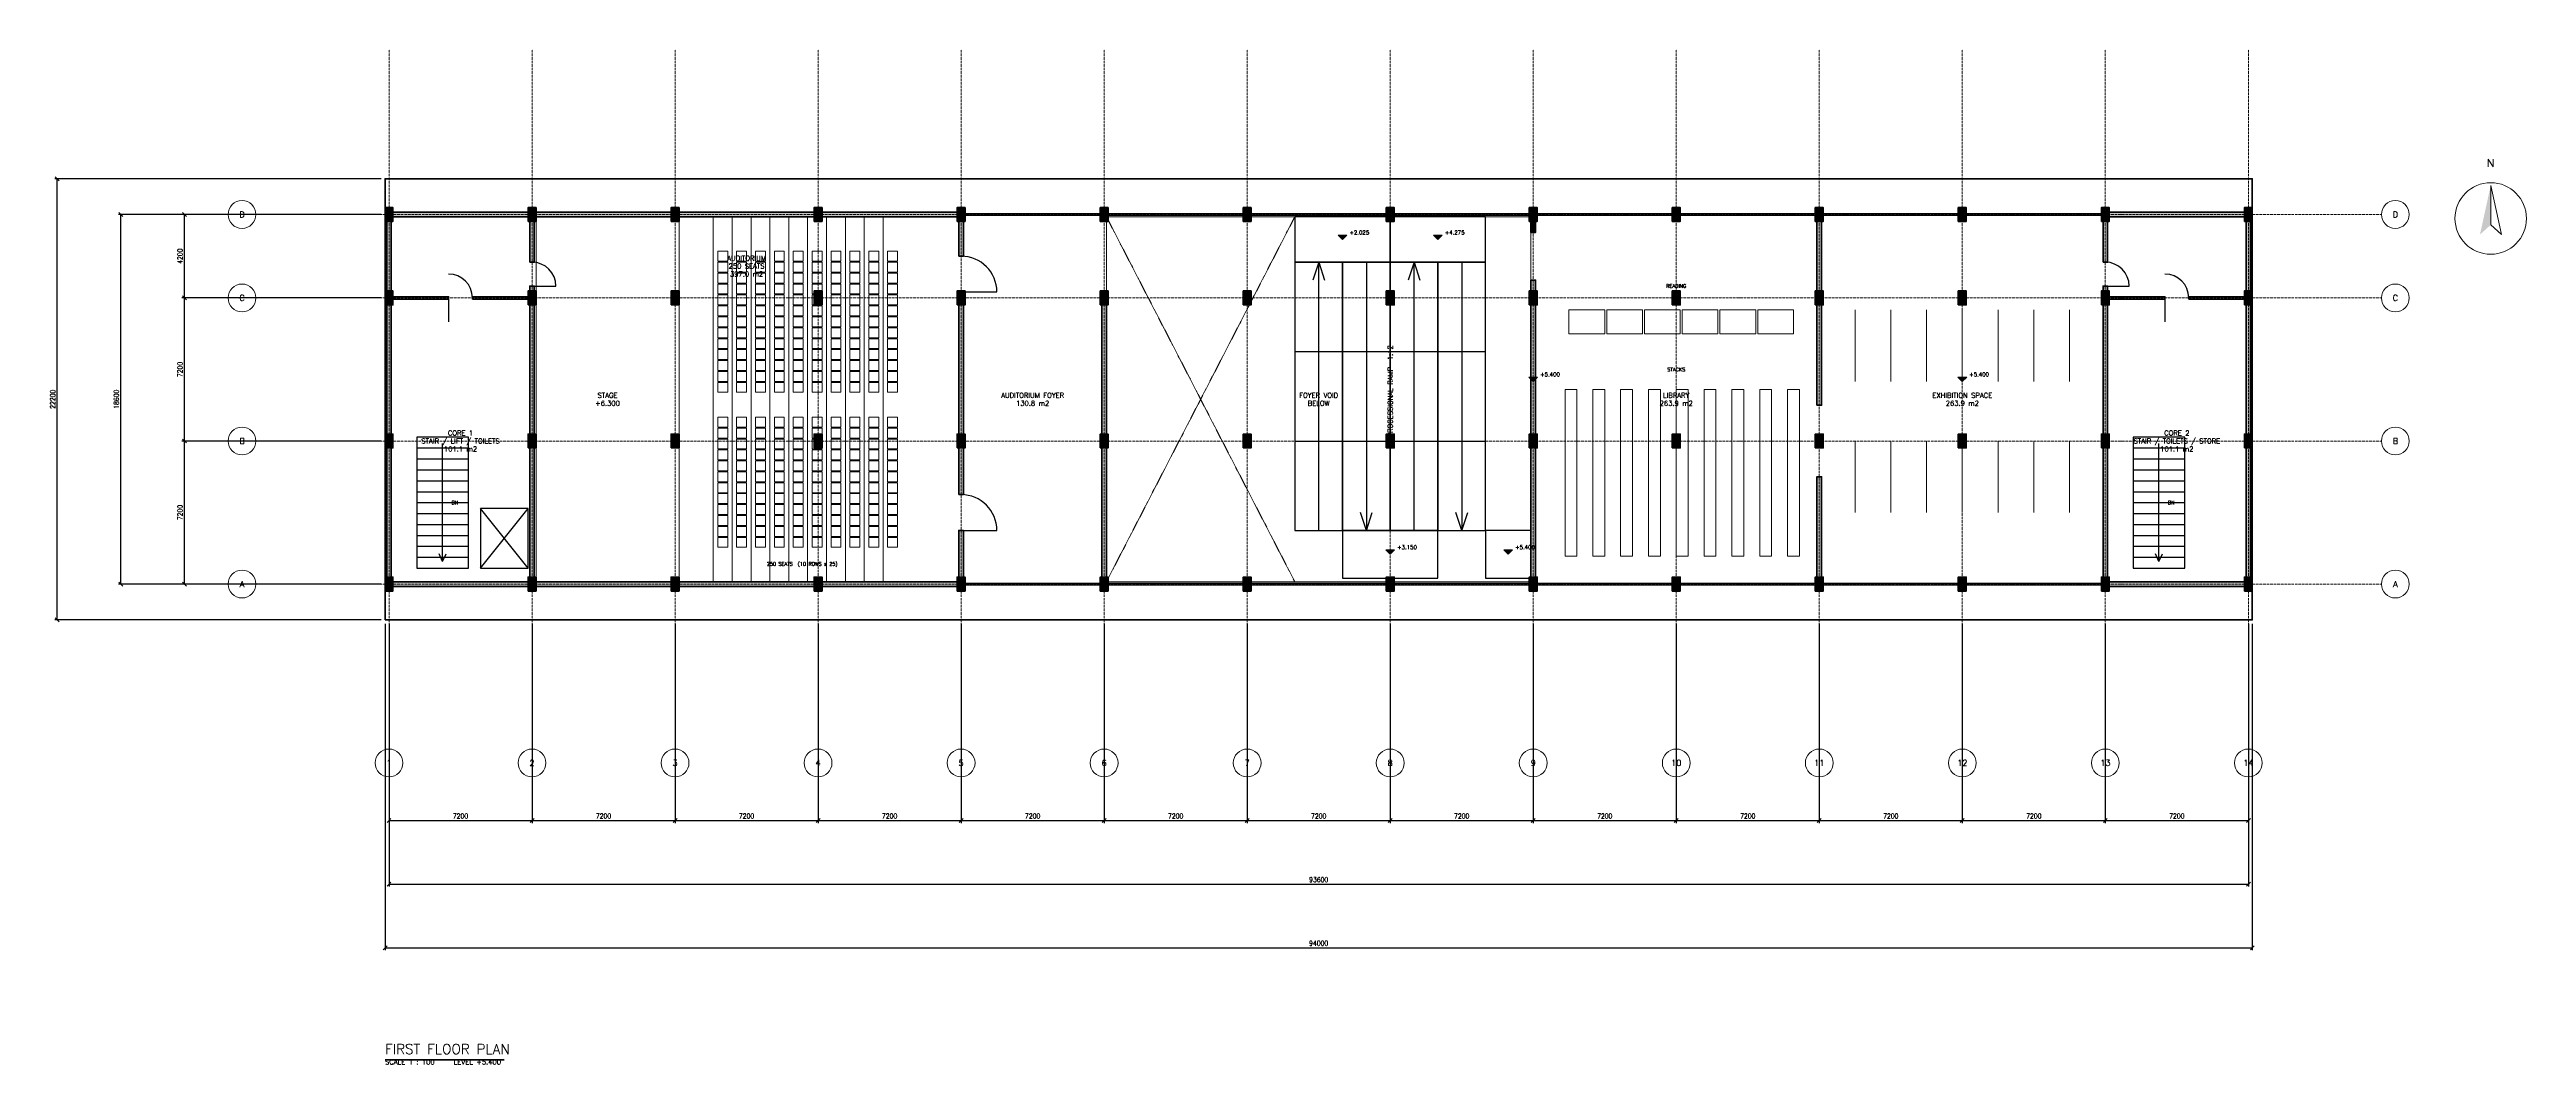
# Model space of a CAD drawing. Header units: millimetres. Extents: x -33945 to 191000, y -348875 to 205218.
# Drawn here: x -17089 to 107600, y -82375 to -31300 of the extents above; entities that cross this region are included whole.
import ezdxf
from ezdxf.enums import TextEntityAlignment as Align

# ---------------------------------------------------------------- set-up
doc = ezdxf.new("R2010")
doc.units = ezdxf.units.MM
doc.header["$LTSCALE"] = 50
doc.linetypes.add('DASHDOT', pattern=[3.556, 2.54, -0.508, 0, -0.508])
doc.linetypes.add('DASHED', pattern=[1.524, 1.27, -0.254])
for name, color, linetype, lineweight in [('A-ANNO-DIMS', 2, 'Continuous', 13), ('A-ANNO-SYMB', 6, 'Continuous', 18), ('A-ANNO-TEXT', 7, 'Continuous', 18), ('A-ANNO-TITL', 7, 'Continuous', 35), ('A-DOOR', 2, 'Continuous', 25), ('A-FLOR-LEVL', 6, 'Continuous', 18), ('A-FLOR-OTLN', 9, 'DASHED', 18), ('A-FLOR-RAMP', 3, 'Continuous', 25), ('A-FLOR-STRS', 3, 'Continuous', 25), ('A-FURN', 9, 'Continuous', 13), ('A-FURN-SEAT', 9, 'Continuous', 13), ('A-GLAZ', 4, 'Continuous', 25), ('A-GRID', 8, 'DASHDOT', 13), ('A-GRID-IDEN', 8, 'Continuous', 13), ('A-SLAB-EDGE', 7, 'Continuous', 35), ('A-WALL-EXTR', 7, 'Continuous', 50), ('A-WALL-INTR', 7, 'Continuous', 35), ('A-WALL-PATT', 253, 'Continuous', 9), ('S-COLS', 1, 'Continuous', 50), ('S-COLS-PATT', 254, 'Continuous', 9)]:
    doc.layers.add(name, color=color, linetype=linetype, lineweight=lineweight)
doc.styles.add('AMA-NOTE', font='romans.shx', dxfattribs={"width": 0.85})
doc.styles.add('AMA-TITLE', font='romand.shx', dxfattribs={"width": 0.9})
doc.dimstyles.new('AMA-100', dxfattribs={"dimscale": 100, "dimtxt": 2.5, "dimasz": 2.5, "dimexe": 1.25, "dimexo": 2, "dimgap": 1, "dimtad": 1, "dimdec": 0, "dimtxsty": 'AMA-NOTE', "dimtsz": 1, "dimcen": 2.5, "dimclrd": 8, "dimclre": 8, "dimclrt": 7, "dimazin": 3, "dimtfac": 1, "dimtmove": 0, "dimatfit": 3})

msp = doc.modelspace()

# ---------------------------------------------------------------- hatches: boundary and pattern name
at = {"layer": 'A-ANNO-SYMB'}
for points in [[(105800, -38144), (105260, -40610), (105800, -40124)], [(48000, -40858), (47780, -40638), (48220, -40638)], [(52800, -40858), (52580, -40638), (53020, -40638)], [(57600, -48000), (57380, -47780), (57820, -47780)], [(79200, -48000), (78980, -47780), (79420, -47780)], [(50400, -56700), (50180, -56480), (50620, -56480)], [(56342, -56700), (56122, -56480), (56562, -56480)]]:
    msp.add_hatch(color=7, dxfattribs=at).paths.add_polyline_path(points)
at = {"layer": 'A-WALL-PATT'}
for points in [[(200, -39715), (7000, -39715), (7000, -39485), (200, -39485)], [(7400, -39715), (14200, -39715), (14200, -39485), (7400, -39485)], [(14600, -39715), (21400, -39715), (21400, -39485), (14600, -39485)], [(21800, -39715), (28600, -39715), (28600, -39485), (21800, -39485)], [(86600, -39715), (93400, -39715), (93400, -39485), (86600, -39485)], [(-115, -57850), (115, -57850), (115, -39950), (-115, -39950)], [(7085, -42000), (7315, -42000), (7315, -39950), (7085, -39950)], [(28685, -41700), (28915, -41700), (28915, -39950), (28685, -39950)], [(57485, -40500), (57715, -40500), (57715, -39950), (57485, -39950)], [(71885, -49200), (72115, -49200), (72115, -39950), (71885, -39950)], [(86285, -42000), (86515, -42000), (86515, -39950), (86285, -39950)], [(93485, -57850), (93715, -57850), (93715, -39950), (93485, -39950)], [(7085, -57850), (7315, -57850), (7315, -43200), (7085, -43200)], [(28685, -53700), (28915, -53700), (28915, -43500), (28685, -43500)], [(35885, -57850), (36115, -57850), (36115, -43500), (35885, -43500)], [(57485, -57850), (57715, -57850), (57715, -42900), (57485, -42900)], [(86285, -57850), (86515, -57850), (86515, -43200), (86285, -43200)], [(60, -43860), (3000, -43860), (3000, -43740), (60, -43740)], [(4200, -43860), (7140, -43860), (7140, -43740), (4200, -43740)], [(86460, -43860), (89400, -43860), (89400, -43740), (86460, -43740)], [(90600, -43860), (93540, -43860), (93540, -43740), (90600, -43740)], [(71885, -57850), (72115, -57850), (72115, -52800), (71885, -52800)], [(28685, -57850), (28915, -57850), (28915, -55500), (28685, -55500)], [(200, -58315), (7000, -58315), (7000, -58085), (200, -58085)], [(7400, -58315), (14200, -58315), (14200, -58085), (7400, -58085)], [(14600, -58315), (21400, -58315), (21400, -58085), (14600, -58085)], [(21800, -58315), (28600, -58315), (28600, -58085), (21800, -58085)], [(86600, -58315), (93400, -58315), (93400, -58085), (86600, -58085)]]:
    msp.add_hatch(color=7, dxfattribs=at).paths.add_polyline_path(points)
at = {"layer": 'S-COLS-PATT'}
for points in [[(-200, -39950), (200, -39950), (200, -39250), (-200, -39250)], [(7000, -39950), (7400, -39950), (7400, -39250), (7000, -39250)], [(14200, -39950), (14600, -39950), (14600, -39250), (14200, -39250)], [(21400, -39950), (21800, -39950), (21800, -39250), (21400, -39250)], [(28600, -39950), (29000, -39950), (29000, -39250), (28600, -39250)], [(35800, -39950), (36200, -39950), (36200, -39250), (35800, -39250)], [(43000, -39950), (43400, -39950), (43400, -39250), (43000, -39250)], [(50200, -39950), (50600, -39950), (50600, -39250), (50200, -39250)], [(57400, -39950), (57800, -39950), (57800, -39250), (57400, -39250)], [(64600, -39950), (65000, -39950), (65000, -39250), (64600, -39250)], [(71800, -39950), (72200, -39950), (72200, -39250), (71800, -39250)], [(79000, -39950), (79400, -39950), (79400, -39250), (79000, -39250)], [(86200, -39950), (86600, -39950), (86600, -39250), (86200, -39250)], [(93400, -39950), (93800, -39950), (93800, -39250), (93400, -39250)], [(-200, -44150), (200, -44150), (200, -43450), (-200, -43450)], [(7000, -44150), (7400, -44150), (7400, -43450), (7000, -43450)], [(14200, -44150), (14600, -44150), (14600, -43450), (14200, -43450)], [(21400, -44150), (21800, -44150), (21800, -43450), (21400, -43450)], [(28600, -44150), (29000, -44150), (29000, -43450), (28600, -43450)], [(35800, -44150), (36200, -44150), (36200, -43450), (35800, -43450)], [(43000, -44150), (43400, -44150), (43400, -43450), (43000, -43450)], [(50200, -44150), (50600, -44150), (50600, -43450), (50200, -43450)], [(57400, -44150), (57800, -44150), (57800, -43450), (57400, -43450)], [(64600, -44150), (65000, -44150), (65000, -43450), (64600, -43450)], [(71800, -44150), (72200, -44150), (72200, -43450), (71800, -43450)], [(79000, -44150), (79400, -44150), (79400, -43450), (79000, -43450)], [(86200, -44150), (86600, -44150), (86600, -43450), (86200, -43450)], [(93400, -44150), (93800, -44150), (93800, -43450), (93400, -43450)], [(-200, -51350), (200, -51350), (200, -50650), (-200, -50650)], [(7000, -51350), (7400, -51350), (7400, -50650), (7000, -50650)], [(14200, -51350), (14600, -51350), (14600, -50650), (14200, -50650)], [(21400, -51350), (21800, -51350), (21800, -50650), (21400, -50650)], [(28600, -51350), (29000, -51350), (29000, -50650), (28600, -50650)], [(35800, -51350), (36200, -51350), (36200, -50650), (35800, -50650)], [(43000, -51350), (43400, -51350), (43400, -50650), (43000, -50650)], [(50200, -51350), (50600, -51350), (50600, -50650), (50200, -50650)], [(57400, -51350), (57800, -51350), (57800, -50650), (57400, -50650)], [(64600, -51350), (65000, -51350), (65000, -50650), (64600, -50650)], [(71800, -51350), (72200, -51350), (72200, -50650), (71800, -50650)], [(79000, -51350), (79400, -51350), (79400, -50650), (79000, -50650)], [(86200, -51350), (86600, -51350), (86600, -50650), (86200, -50650)], [(93400, -51350), (93800, -51350), (93800, -50650), (93400, -50650)], [(-200, -58550), (200, -58550), (200, -57850), (-200, -57850)], [(7000, -58550), (7400, -58550), (7400, -57850), (7000, -57850)], [(14200, -58550), (14600, -58550), (14600, -57850), (14200, -57850)], [(21400, -58550), (21800, -58550), (21800, -57850), (21400, -57850)], [(28600, -58550), (29000, -58550), (29000, -57850), (28600, -57850)], [(35800, -58550), (36200, -58550), (36200, -57850), (35800, -57850)], [(43000, -58550), (43400, -58550), (43400, -57850), (43000, -57850)], [(50200, -58550), (50600, -58550), (50600, -57850), (50200, -57850)], [(57400, -58550), (57800, -58550), (57800, -57850), (57400, -57850)], [(64600, -58550), (65000, -58550), (65000, -57850), (64600, -57850)], [(71800, -58550), (72200, -58550), (72200, -57850), (71800, -57850)], [(79000, -58550), (79400, -58550), (79400, -57850), (79000, -57850)], [(86200, -58550), (86600, -58550), (86600, -57850), (86200, -57850)], [(93400, -58550), (93800, -58550), (93800, -57850), (93400, -57850)]]:
    msp.add_hatch(color=7, dxfattribs=at).paths.add_polyline_path(points)

# ---------------------------------------------------------------- linework, layer by layer
at = {"layer": 'A-ANNO-SYMB'}
for points in [[(105800, -38144), (106340, -40610), (105800, -40124)], [(48000, -40858), (47780, -40638), (48220, -40638)], [(52800, -40858), (52580, -40638), (53020, -40638)], [(57600, -48000), (57380, -47780), (57820, -47780)], [(79200, -48000), (78980, -47780), (79420, -47780)], [(50400, -56700), (50180, -56480), (50620, -56480)], [(56342, -56700), (56122, -56480), (56562, -56480)]]:
    msp.add_lwpolyline(points, close=True, dxfattribs=at)
msp.add_circle((105800, -39800), 1800, dxfattribs=at)
at = {"layer": 'A-ANNO-TITL'}
msp.add_line((-200, -82150), (5800, -82150), dxfattribs=at)
at = {"layer": 'A-DOOR'}
for p, q in [((7200, -43200), (8400, -43200)), ((28800, -43500), (30600, -43500)), ((86400, -43200), (87600, -43200)), ((3000, -43800), (3000, -45000)), ((89400, -43800), (89400, -45000)), ((28800, -55500), (30600, -55500))]:
    msp.add_line(p, q, dxfattribs=at)
for centre, radius in [((7200, -43200), 1200), ((28800, -43500), 1800), ((86400, -43200), 1200), ((3000, -43800), 1200), ((89400, -43800), 1200), ((28800, -55500), 1800)]:
    msp.add_arc(centre, radius, 0, 90, dxfattribs=at)
at = {"layer": 'A-FLOR-LEVL'}
for p, q in [((16325, -58085), (16325, -39715)), ((17275, -58085), (17275, -39715)), ((18225, -58085), (18225, -39715)), ((19175, -58085), (19175, -39715)), ((20125, -58085), (20125, -39715)), ((21075, -58085), (21075, -39715)), ((22025, -58085), (22025, -39715)), ((22975, -58085), (22975, -39715)), ((23925, -58085), (23925, -39715)), ((24875, -58085), (24875, -39715))]:
    msp.add_line(p, q, dxfattribs=at)
msp.add_lwpolyline([(7400, -58085), (14600, -58085), (14600, -39715), (7400, -39715)], close=True, dxfattribs=at)
at = {"layer": 'A-FLOR-OTLN'}
for p, q in [((36115, -58085), (45600, -39715)), ((36115, -39715), (45600, -58085))]:
    msp.add_line(p, q, dxfattribs=at)
msp.add_lwpolyline([(36115, -58085), (57485, -58085), (57485, -39715), (36115, -39715)], close=True, dxfattribs=at)
at = {"layer": 'A-FLOR-RAMP'}
for p, q in [((45600, -42000), (48000, -42000)), ((46800, -42000), (46500, -42900)), ((46800, -55500), (46800, -42000)), ((46800, -42000), (47100, -42900)), ((48000, -42000), (50400, -42000)), ((49200, -42000), (49200, -55500)), ((50400, -42000), (52800, -42000)), ((51600, -42000), (51300, -42900)), ((51600, -55500), (51600, -42000)), ((51600, -42000), (51900, -42900)), ((52800, -42000), (55200, -42000)), ((54000, -42000), (54000, -55500)), ((45600, -46500), (48000, -46500)), ((48000, -46500), (50400, -46500)), ((50400, -46500), (52800, -46500)), ((52800, -46500), (55200, -46500)), ((45600, -51000), (48000, -51000)), ((48000, -51000), (50400, -51000)), ((50400, -51000), (52800, -51000)), ((52800, -51000), (55200, -51000)), ((49200, -55500), (48900, -54600)), ((49200, -55500), (49500, -54600)), ((54000, -55500), (53700, -54600)), ((54000, -55500), (54300, -54600))]:
    msp.add_line(p, q, dxfattribs=at)
for points in [[(45600, -42000), (50400, -42000), (50400, -39715), (45600, -39715)], [(50400, -42000), (55200, -42000), (55200, -39715), (50400, -39715)], [(45600, -55500), (48000, -55500), (48000, -42000), (45600, -42000)], [(48000, -55500), (50400, -55500), (50400, -42000), (48000, -42000)], [(50400, -55500), (52800, -55500), (52800, -42000), (50400, -42000)], [(52800, -55500), (55200, -55500), (55200, -42000), (52800, -42000)], [(48000, -57900), (52800, -57900), (52800, -55500), (48000, -55500)], [(55200, -57900), (57485, -57900), (57485, -55500), (55200, -55500)]]:
    msp.add_lwpolyline(points, close=True, dxfattribs=at)
at = {"layer": 'A-FLOR-STRS'}
for p, q in [((1400, -51350), (4000, -51350)), ((1400, -51900), (4000, -51900)), ((2700, -57070), (2700, -51130)), ((87800, -51350), (90400, -51350)), ((87800, -51900), (90400, -51900)), ((89100, -57070), (89100, -51130)), ((1400, -52450), (4000, -52450)), ((1400, -53000), (4000, -53000)), ((1400, -53550), (4000, -53550)), ((87800, -52450), (90400, -52450)), ((87800, -53000), (90400, -53000)), ((87800, -53550), (90400, -53550)), ((1400, -54100), (4000, -54100)), ((1400, -54650), (4000, -54650)), ((4600, -57400), (7000, -54400)), ((7000, -57400), (4600, -54400)), ((87800, -54100), (90400, -54100)), ((87800, -54650), (90400, -54650)), ((1400, -55200), (4000, -55200)), ((1400, -55750), (4000, -55750)), ((87800, -55200), (90400, -55200)), ((87800, -55750), (90400, -55750)), ((1400, -56300), (4000, -56300)), ((1400, -56850), (4000, -56850)), ((2700, -57070), (2520, -56685)), ((2700, -57070), (2880, -56685)), ((87800, -56300), (90400, -56300)), ((87800, -56850), (90400, -56850)), ((89100, -57070), (88920, -56685)), ((89100, -57070), (89280, -56685))]:
    msp.add_line(p, q, dxfattribs=at)
for points in [[(1400, -57400), (4000, -57400), (4000, -50800), (1400, -50800)], [(87800, -57400), (90400, -57400), (90400, -50800), (87800, -50800)], [(4600, -57400), (7000, -57400), (7000, -54400), (4600, -54400)]]:
    msp.add_lwpolyline(points, close=True, dxfattribs=at)
at = {"layer": 'A-FURN'}
for p, q in [((73800, -48000), (73800, -44400)), ((75600, -48000), (75600, -44400)), ((77400, -48000), (77400, -44400)), ((79200, -48000), (79200, -44400)), ((81000, -48000), (81000, -44400)), ((82800, -48000), (82800, -44400)), ((84600, -48000), (84600, -44400)), ((73800, -54600), (73800, -51000)), ((75600, -54600), (75600, -51000)), ((77400, -54600), (77400, -51000)), ((79200, -54600), (79200, -51000)), ((81000, -54600), (81000, -51000)), ((82800, -54600), (82800, -51000)), ((84600, -54600), (84600, -51000))]:
    msp.add_line(p, q, dxfattribs=at)
for points in [[(59400, -45600), (61200, -45600), (61200, -44400), (59400, -44400)], [(61300, -45600), (63100, -45600), (63100, -44400), (61300, -44400)], [(63200, -45600), (65000, -45600), (65000, -44400), (63200, -44400)], [(65100, -45600), (66900, -45600), (66900, -44400), (65100, -44400)], [(67000, -45600), (68800, -45600), (68800, -44400), (67000, -44400)], [(68900, -45600), (70700, -45600), (70700, -44400), (68900, -44400)], [(59200, -56800), (59800, -56800), (59800, -48400), (59200, -48400)], [(60600, -56800), (61200, -56800), (61200, -48400), (60600, -48400)], [(62000, -56800), (62600, -56800), (62600, -48400), (62000, -48400)], [(63400, -56800), (64000, -56800), (64000, -48400), (63400, -48400)], [(64800, -56800), (65400, -56800), (65400, -48400), (64800, -48400)], [(66200, -56800), (66800, -56800), (66800, -48400), (66200, -48400)], [(67600, -56800), (68200, -56800), (68200, -48400), (67600, -48400)], [(69000, -56800), (69600, -56800), (69600, -48400), (69000, -48400)], [(70400, -56800), (71000, -56800), (71000, -48400), (70400, -48400)]]:
    msp.add_lwpolyline(points, close=True, dxfattribs=at)
at = {"layer": 'A-FURN-SEAT'}
for points in [[(16550, -41950), (17050, -41950), (17050, -41450), (16550, -41450)], [(16550, -42500), (17050, -42500), (17050, -42000), (16550, -42000)], [(17500, -41950), (18000, -41950), (18000, -41450), (17500, -41450)], [(17500, -42500), (18000, -42500), (18000, -42000), (17500, -42000)], [(18450, -41950), (18950, -41950), (18950, -41450), (18450, -41450)], [(18450, -42500), (18950, -42500), (18950, -42000), (18450, -42000)], [(19400, -41950), (19900, -41950), (19900, -41450), (19400, -41450)], [(19400, -42500), (19900, -42500), (19900, -42000), (19400, -42000)], [(20350, -41950), (20850, -41950), (20850, -41450), (20350, -41450)], [(20350, -42500), (20850, -42500), (20850, -42000), (20350, -42000)], [(21300, -41950), (21800, -41950), (21800, -41450), (21300, -41450)], [(21300, -42500), (21800, -42500), (21800, -42000), (21300, -42000)], [(22250, -41950), (22750, -41950), (22750, -41450), (22250, -41450)], [(22250, -42500), (22750, -42500), (22750, -42000), (22250, -42000)], [(23200, -41950), (23700, -41950), (23700, -41450), (23200, -41450)], [(23200, -42500), (23700, -42500), (23700, -42000), (23200, -42000)], [(24150, -41950), (24650, -41950), (24650, -41450), (24150, -41450)], [(24150, -42500), (24650, -42500), (24650, -42000), (24150, -42000)], [(25100, -41950), (25600, -41950), (25600, -41450), (25100, -41450)], [(25100, -42500), (25600, -42500), (25600, -42000), (25100, -42000)], [(16550, -43050), (17050, -43050), (17050, -42550), (16550, -42550)], [(16550, -43600), (17050, -43600), (17050, -43100), (16550, -43100)], [(17500, -43050), (18000, -43050), (18000, -42550), (17500, -42550)], [(17500, -43600), (18000, -43600), (18000, -43100), (17500, -43100)], [(18450, -43050), (18950, -43050), (18950, -42550), (18450, -42550)], [(18450, -43600), (18950, -43600), (18950, -43100), (18450, -43100)], [(19400, -43050), (19900, -43050), (19900, -42550), (19400, -42550)], [(19400, -43600), (19900, -43600), (19900, -43100), (19400, -43100)], [(20350, -43050), (20850, -43050), (20850, -42550), (20350, -42550)], [(20350, -43600), (20850, -43600), (20850, -43100), (20350, -43100)], [(21300, -43050), (21800, -43050), (21800, -42550), (21300, -42550)], [(21300, -43600), (21800, -43600), (21800, -43100), (21300, -43100)], [(22250, -43050), (22750, -43050), (22750, -42550), (22250, -42550)], [(22250, -43600), (22750, -43600), (22750, -43100), (22250, -43100)], [(23200, -43050), (23700, -43050), (23700, -42550), (23200, -42550)], [(23200, -43600), (23700, -43600), (23700, -43100), (23200, -43100)], [(24150, -43050), (24650, -43050), (24650, -42550), (24150, -42550)], [(24150, -43600), (24650, -43600), (24650, -43100), (24150, -43100)], [(25100, -43050), (25600, -43050), (25600, -42550), (25100, -42550)], [(25100, -43600), (25600, -43600), (25600, -43100), (25100, -43100)], [(16550, -44150), (17050, -44150), (17050, -43650), (16550, -43650)], [(16550, -44700), (17050, -44700), (17050, -44200), (16550, -44200)], [(16550, -45250), (17050, -45250), (17050, -44750), (16550, -44750)], [(17500, -44150), (18000, -44150), (18000, -43650), (17500, -43650)], [(17500, -44700), (18000, -44700), (18000, -44200), (17500, -44200)], [(17500, -45250), (18000, -45250), (18000, -44750), (17500, -44750)], [(18450, -44150), (18950, -44150), (18950, -43650), (18450, -43650)], [(18450, -44700), (18950, -44700), (18950, -44200), (18450, -44200)], [(18450, -45250), (18950, -45250), (18950, -44750), (18450, -44750)], [(19400, -44150), (19900, -44150), (19900, -43650), (19400, -43650)], [(19400, -44700), (19900, -44700), (19900, -44200), (19400, -44200)], [(19400, -45250), (19900, -45250), (19900, -44750), (19400, -44750)], [(20350, -44150), (20850, -44150), (20850, -43650), (20350, -43650)], [(20350, -44700), (20850, -44700), (20850, -44200), (20350, -44200)], [(20350, -45250), (20850, -45250), (20850, -44750), (20350, -44750)], [(21300, -44150), (21800, -44150), (21800, -43650), (21300, -43650)], [(21300, -44700), (21800, -44700), (21800, -44200), (21300, -44200)], [(21300, -45250), (21800, -45250), (21800, -44750), (21300, -44750)], [(22250, -44150), (22750, -44150), (22750, -43650), (22250, -43650)], [(22250, -44700), (22750, -44700), (22750, -44200), (22250, -44200)], [(22250, -45250), (22750, -45250), (22750, -44750), (22250, -44750)], [(23200, -44150), (23700, -44150), (23700, -43650), (23200, -43650)], [(23200, -44700), (23700, -44700), (23700, -44200), (23200, -44200)], [(23200, -45250), (23700, -45250), (23700, -44750), (23200, -44750)], [(24150, -44150), (24650, -44150), (24650, -43650), (24150, -43650)], [(24150, -44700), (24650, -44700), (24650, -44200), (24150, -44200)], [(24150, -45250), (24650, -45250), (24650, -44750), (24150, -44750)], [(25100, -44150), (25600, -44150), (25600, -43650), (25100, -43650)], [(25100, -44700), (25600, -44700), (25600, -44200), (25100, -44200)], [(25100, -45250), (25600, -45250), (25600, -44750), (25100, -44750)], [(16550, -45800), (17050, -45800), (17050, -45300), (16550, -45300)], [(16550, -46350), (17050, -46350), (17050, -45850), (16550, -45850)], [(17500, -45800), (18000, -45800), (18000, -45300), (17500, -45300)], [(17500, -46350), (18000, -46350), (18000, -45850), (17500, -45850)], [(18450, -45800), (18950, -45800), (18950, -45300), (18450, -45300)], [(18450, -46350), (18950, -46350), (18950, -45850), (18450, -45850)], [(19400, -45800), (19900, -45800), (19900, -45300), (19400, -45300)], [(19400, -46350), (19900, -46350), (19900, -45850), (19400, -45850)], [(20350, -45800), (20850, -45800), (20850, -45300), (20350, -45300)], [(20350, -46350), (20850, -46350), (20850, -45850), (20350, -45850)], [(21300, -45800), (21800, -45800), (21800, -45300), (21300, -45300)], [(21300, -46350), (21800, -46350), (21800, -45850), (21300, -45850)], [(22250, -45800), (22750, -45800), (22750, -45300), (22250, -45300)], [(22250, -46350), (22750, -46350), (22750, -45850), (22250, -45850)], [(23200, -45800), (23700, -45800), (23700, -45300), (23200, -45300)], [(23200, -46350), (23700, -46350), (23700, -45850), (23200, -45850)], [(24150, -45800), (24650, -45800), (24650, -45300), (24150, -45300)], [(24150, -46350), (24650, -46350), (24650, -45850), (24150, -45850)], [(25100, -45800), (25600, -45800), (25600, -45300), (25100, -45300)], [(25100, -46350), (25600, -46350), (25600, -45850), (25100, -45850)], [(16550, -46900), (17050, -46900), (17050, -46400), (16550, -46400)], [(16550, -47450), (17050, -47450), (17050, -46950), (16550, -46950)], [(17500, -46900), (18000, -46900), (18000, -46400), (17500, -46400)], [(17500, -47450), (18000, -47450), (18000, -46950), (17500, -46950)], [(18450, -46900), (18950, -46900), (18950, -46400), (18450, -46400)], [(18450, -47450), (18950, -47450), (18950, -46950), (18450, -46950)], [(19400, -46900), (19900, -46900), (19900, -46400), (19400, -46400)], [(19400, -47450), (19900, -47450), (19900, -46950), (19400, -46950)], [(20350, -46900), (20850, -46900), (20850, -46400), (20350, -46400)], [(20350, -47450), (20850, -47450), (20850, -46950), (20350, -46950)], [(21300, -46900), (21800, -46900), (21800, -46400), (21300, -46400)], [(21300, -47450), (21800, -47450), (21800, -46950), (21300, -46950)], [(22250, -46900), (22750, -46900), (22750, -46400), (22250, -46400)], [(22250, -47450), (22750, -47450), (22750, -46950), (22250, -46950)], [(23200, -46900), (23700, -46900), (23700, -46400), (23200, -46400)], [(23200, -47450), (23700, -47450), (23700, -46950), (23200, -46950)], [(24150, -46900), (24650, -46900), (24650, -46400), (24150, -46400)], [(24150, -47450), (24650, -47450), (24650, -46950), (24150, -46950)], [(25100, -46900), (25600, -46900), (25600, -46400), (25100, -46400)], [(25100, -47450), (25600, -47450), (25600, -46950), (25100, -46950)], [(16550, -48000), (17050, -48000), (17050, -47500), (16550, -47500)], [(16550, -48550), (17050, -48550), (17050, -48050), (16550, -48050)], [(17500, -48000), (18000, -48000), (18000, -47500), (17500, -47500)], [(17500, -48550), (18000, -48550), (18000, -48050), (17500, -48050)], [(18450, -48000), (18950, -48000), (18950, -47500), (18450, -47500)], [(18450, -48550), (18950, -48550), (18950, -48050), (18450, -48050)], [(19400, -48000), (19900, -48000), (19900, -47500), (19400, -47500)], [(19400, -48550), (19900, -48550), (19900, -48050), (19400, -48050)], [(20350, -48000), (20850, -48000), (20850, -47500), (20350, -47500)], [(20350, -48550), (20850, -48550), (20850, -48050), (20350, -48050)], [(21300, -48000), (21800, -48000), (21800, -47500), (21300, -47500)], [(21300, -48550), (21800, -48550), (21800, -48050), (21300, -48050)], [(22250, -48000), (22750, -48000), (22750, -47500), (22250, -47500)], [(22250, -48550), (22750, -48550), (22750, -48050), (22250, -48050)], [(23200, -48000), (23700, -48000), (23700, -47500), (23200, -47500)], [(23200, -48550), (23700, -48550), (23700, -48050), (23200, -48050)], [(24150, -48000), (24650, -48000), (24650, -47500), (24150, -47500)], [(24150, -48550), (24650, -48550), (24650, -48050), (24150, -48050)], [(25100, -48000), (25600, -48000), (25600, -47500), (25100, -47500)], [(25100, -48550), (25600, -48550), (25600, -48050), (25100, -48050)], [(16550, -50300), (17050, -50300), (17050, -49800), (16550, -49800)], [(17500, -50300), (18000, -50300), (18000, -49800), (17500, -49800)], [(18450, -50300), (18950, -50300), (18950, -49800), (18450, -49800)], [(19400, -50300), (19900, -50300), (19900, -49800), (19400, -49800)], [(20350, -50300), (20850, -50300), (20850, -49800), (20350, -49800)], [(21300, -50300), (21800, -50300), (21800, -49800), (21300, -49800)], [(22250, -50300), (22750, -50300), (22750, -49800), (22250, -49800)], [(23200, -50300), (23700, -50300), (23700, -49800), (23200, -49800)], [(24150, -50300), (24650, -50300), (24650, -49800), (24150, -49800)], [(25100, -50300), (25600, -50300), (25600, -49800), (25100, -49800)], [(16550, -50850), (17050, -50850), (17050, -50350), (16550, -50350)], [(16550, -51400), (17050, -51400), (17050, -50900), (16550, -50900)], [(17500, -50850), (18000, -50850), (18000, -50350), (17500, -50350)], [(17500, -51400), (18000, -51400), (18000, -50900), (17500, -50900)], [(18450, -50850), (18950, -50850), (18950, -50350), (18450, -50350)], [(18450, -51400), (18950, -51400), (18950, -50900), (18450, -50900)], [(19400, -50850), (19900, -50850), (19900, -50350), (19400, -50350)], [(19400, -51400), (19900, -51400), (19900, -50900), (19400, -50900)], [(20350, -50850), (20850, -50850), (20850, -50350), (20350, -50350)], [(20350, -51400), (20850, -51400), (20850, -50900), (20350, -50900)], [(21300, -50850), (21800, -50850), (21800, -50350), (21300, -50350)], [(21300, -51400), (21800, -51400), (21800, -50900), (21300, -50900)], [(22250, -50850), (22750, -50850), (22750, -50350), (22250, -50350)], [(22250, -51400), (22750, -51400), (22750, -50900), (22250, -50900)], [(23200, -50850), (23700, -50850), (23700, -50350), (23200, -50350)], [(23200, -51400), (23700, -51400), (23700, -50900), (23200, -50900)], [(24150, -50850), (24650, -50850), (24650, -50350), (24150, -50350)], [(24150, -51400), (24650, -51400), (24650, -50900), (24150, -50900)], [(25100, -50850), (25600, -50850), (25600, -50350), (25100, -50350)], [(25100, -51400), (25600, -51400), (25600, -50900), (25100, -50900)], [(16550, -51950), (17050, -51950), (17050, -51450), (16550, -51450)], [(16550, -52500), (17050, -52500), (17050, -52000), (16550, -52000)], [(17500, -51950), (18000, -51950), (18000, -51450), (17500, -51450)], [(17500, -52500), (18000, -52500), (18000, -52000), (17500, -52000)], [(18450, -51950), (18950, -51950), (18950, -51450), (18450, -51450)], [(18450, -52500), (18950, -52500), (18950, -52000), (18450, -52000)], [(19400, -51950), (19900, -51950), (19900, -51450), (19400, -51450)], [(19400, -52500), (19900, -52500), (19900, -52000), (19400, -52000)], [(20350, -51950), (20850, -51950), (20850, -51450), (20350, -51450)], [(20350, -52500), (20850, -52500), (20850, -52000), (20350, -52000)], [(21300, -51950), (21800, -51950), (21800, -51450), (21300, -51450)], [(21300, -52500), (21800, -52500), (21800, -52000), (21300, -52000)], [(22250, -51950), (22750, -51950), (22750, -51450), (22250, -51450)], [(22250, -52500), (22750, -52500), (22750, -52000), (22250, -52000)], [(23200, -51950), (23700, -51950), (23700, -51450), (23200, -51450)], [(23200, -52500), (23700, -52500), (23700, -52000), (23200, -52000)], [(24150, -51950), (24650, -51950), (24650, -51450), (24150, -51450)], [(24150, -52500), (24650, -52500), (24650, -52000), (24150, -52000)], [(25100, -51950), (25600, -51950), (25600, -51450), (25100, -51450)], [(25100, -52500), (25600, -52500), (25600, -52000), (25100, -52000)], [(16550, -53050), (17050, -53050), (17050, -52550), (16550, -52550)], [(16550, -53600), (17050, -53600), (17050, -53100), (16550, -53100)], [(17500, -53050), (18000, -53050), (18000, -52550), (17500, -52550)], [(17500, -53600), (18000, -53600), (18000, -53100), (17500, -53100)], [(18450, -53050), (18950, -53050), (18950, -52550), (18450, -52550)], [(18450, -53600), (18950, -53600), (18950, -53100), (18450, -53100)], [(19400, -53050), (19900, -53050), (19900, -52550), (19400, -52550)], [(19400, -53600), (19900, -53600), (19900, -53100), (19400, -53100)], [(20350, -53050), (20850, -53050), (20850, -52550), (20350, -52550)], [(20350, -53600), (20850, -53600), (20850, -53100), (20350, -53100)], [(21300, -53050), (21800, -53050), (21800, -52550), (21300, -52550)], [(21300, -53600), (21800, -53600), (21800, -53100), (21300, -53100)], [(22250, -53050), (22750, -53050), (22750, -52550), (22250, -52550)], [(22250, -53600), (22750, -53600), (22750, -53100), (22250, -53100)], [(23200, -53050), (23700, -53050), (23700, -52550), (23200, -52550)], [(23200, -53600), (23700, -53600), (23700, -53100), (23200, -53100)], [(24150, -53050), (24650, -53050), (24650, -52550), (24150, -52550)], [(24150, -53600), (24650, -53600), (24650, -53100), (24150, -53100)], [(25100, -53050), (25600, -53050), (25600, -52550), (25100, -52550)], [(25100, -53600), (25600, -53600), (25600, -53100), (25100, -53100)], [(16550, -54150), (17050, -54150), (17050, -53650), (16550, -53650)], [(16550, -54700), (17050, -54700), (17050, -54200), (16550, -54200)], [(16550, -55250), (17050, -55250), (17050, -54750), (16550, -54750)], [(17500, -54150), (18000, -54150), (18000, -53650), (17500, -53650)], [(17500, -54700), (18000, -54700), (18000, -54200), (17500, -54200)], [(17500, -55250), (18000, -55250), (18000, -54750), (17500, -54750)], [(18450, -54150), (18950, -54150), (18950, -53650), (18450, -53650)], [(18450, -54700), (18950, -54700), (18950, -54200), (18450, -54200)], [(18450, -55250), (18950, -55250), (18950, -54750), (18450, -54750)], [(19400, -54150), (19900, -54150), (19900, -53650), (19400, -53650)], [(19400, -54700), (19900, -54700), (19900, -54200), (19400, -54200)], [(19400, -55250), (19900, -55250), (19900, -54750), (19400, -54750)], [(20350, -54150), (20850, -54150), (20850, -53650), (20350, -53650)], [(20350, -54700), (20850, -54700), (20850, -54200), (20350, -54200)], [(20350, -55250), (20850, -55250), (20850, -54750), (20350, -54750)], [(21300, -54150), (21800, -54150), (21800, -53650), (21300, -53650)], [(21300, -54700), (21800, -54700), (21800, -54200), (21300, -54200)], [(21300, -55250), (21800, -55250), (21800, -54750), (21300, -54750)], [(22250, -54150), (22750, -54150), (22750, -53650), (22250, -53650)], [(22250, -54700), (22750, -54700), (22750, -54200), (22250, -54200)], [(22250, -55250), (22750, -55250), (22750, -54750), (22250, -54750)], [(23200, -54150), (23700, -54150), (23700, -53650), (23200, -53650)], [(23200, -54700), (23700, -54700), (23700, -54200), (23200, -54200)], [(23200, -55250), (23700, -55250), (23700, -54750), (23200, -54750)], [(24150, -54150), (24650, -54150), (24650, -53650), (24150, -53650)], [(24150, -54700), (24650, -54700), (24650, -54200), (24150, -54200)], [(24150, -55250), (24650, -55250), (24650, -54750), (24150, -54750)], [(25100, -54150), (25600, -54150), (25600, -53650), (25100, -53650)], [(25100, -54700), (25600, -54700), (25600, -54200), (25100, -54200)], [(25100, -55250), (25600, -55250), (25600, -54750), (25100, -54750)], [(16550, -55800), (17050, -55800), (17050, -55300), (16550, -55300)], [(16550, -56350), (17050, -56350), (17050, -55850), (16550, -55850)], [(17500, -55800), (18000, -55800), (18000, -55300), (17500, -55300)], [(17500, -56350), (18000, -56350), (18000, -55850), (17500, -55850)], [(18450, -55800), (18950, -55800), (18950, -55300), (18450, -55300)], [(18450, -56350), (18950, -56350), (18950, -55850), (18450, -55850)], [(19400, -55800), (19900, -55800), (19900, -55300), (19400, -55300)], [(19400, -56350), (19900, -56350), (19900, -55850), (19400, -55850)], [(20350, -55800), (20850, -55800), (20850, -55300), (20350, -55300)], [(20350, -56350), (20850, -56350), (20850, -55850), (20350, -55850)], [(21300, -55800), (21800, -55800), (21800, -55300), (21300, -55300)], [(21300, -56350), (21800, -56350), (21800, -55850), (21300, -55850)], [(22250, -55800), (22750, -55800), (22750, -55300), (22250, -55300)], [(22250, -56350), (22750, -56350), (22750, -55850), (22250, -55850)], [(23200, -55800), (23700, -55800), (23700, -55300), (23200, -55300)], [(23200, -56350), (23700, -56350), (23700, -55850), (23200, -55850)], [(24150, -55800), (24650, -55800), (24650, -55300), (24150, -55300)], [(24150, -56350), (24650, -56350), (24650, -55850), (24150, -55850)], [(25100, -55800), (25600, -55800), (25600, -55300), (25100, -55300)], [(25100, -56350), (25600, -56350), (25600, -55850), (25100, -55850)]]:
    msp.add_lwpolyline(points, close=True, dxfattribs=at)
at = {"layer": 'A-GLAZ'}
for p, q in [((30133, -39670), (30133, -39530)), ((31267, -39670), (31267, -39530)), ((32400, -39670), (32400, -39530)), ((33533, -39670), (33533, -39530)), ((34667, -39670), (34667, -39530)), ((37333, -39670), (37333, -39530)), ((38467, -39670), (38467, -39530)), ((39600, -39670), (39600, -39530)), ((40733, -39670), (40733, -39530)), ((41867, -39670), (41867, -39530)), ((44533, -39670), (44533, -39530)), ((45667, -39670), (45667, -39530)), ((46800, -39670), (46800, -39530)), ((47933, -39670), (47933, -39530)), ((49067, -39670), (49067, -39530)), ((51733, -39670), (51733, -39530)), ((52867, -39670), (52867, -39530)), ((54000, -39670), (54000, -39530)), ((55133, -39670), (55133, -39530)), ((56267, -39670), (56267, -39530)), ((58933, -39670), (58933, -39530)), ((60067, -39670), (60067, -39530)), ((61200, -39670), (61200, -39530)), ((62333, -39670), (62333, -39530)), ((63467, -39670), (63467, -39530)), ((66133, -39670), (66133, -39530)), ((67267, -39670), (67267, -39530)), ((68400, -39670), (68400, -39530)), ((69533, -39670), (69533, -39530)), ((70667, -39670), (70667, -39530)), ((73333, -39670), (73333, -39530)), ((74467, -39670), (74467, -39530)), ((75600, -39670), (75600, -39530)), ((76733, -39670), (76733, -39530)), ((77867, -39670), (77867, -39530)), ((80533, -39670), (80533, -39530)), ((81667, -39670), (81667, -39530)), ((82800, -39670), (82800, -39530)), ((83933, -39670), (83933, -39530)), ((85067, -39670), (85067, -39530)), ((30133, -58270), (30133, -58130)), ((31267, -58270), (31267, -58130)), ((32400, -58270), (32400, -58130)), ((33533, -58270), (33533, -58130)), ((34667, -58270), (34667, -58130)), ((37333, -58270), (37333, -58130)), ((38467, -58270), (38467, -58130)), ((39600, -58270), (39600, -58130)), ((40733, -58270), (40733, -58130)), ((41867, -58270), (41867, -58130)), ((44533, -58270), (44533, -58130)), ((45667, -58270), (45667, -58130)), ((46800, -58270), (46800, -58130)), ((47933, -58270), (47933, -58130)), ((49067, -58270), (49067, -58130)), ((51733, -58270), (51733, -58130)), ((52867, -58270), (52867, -58130)), ((54000, -58270), (54000, -58130)), ((55133, -58270), (55133, -58130)), ((56267, -58270), (56267, -58130)), ((58933, -58270), (58933, -58130)), ((60067, -58270), (60067, -58130)), ((61200, -58270), (61200, -58130)), ((62333, -58270), (62333, -58130)), ((63467, -58270), (63467, -58130)), ((66133, -58270), (66133, -58130)), ((67267, -58270), (67267, -58130)), ((68400, -58270), (68400, -58130)), ((69533, -58270), (69533, -58130)), ((70667, -58270), (70667, -58130)), ((73333, -58270), (73333, -58130)), ((74467, -58270), (74467, -58130)), ((75600, -58270), (75600, -58130)), ((76733, -58270), (76733, -58130)), ((77867, -58270), (77867, -58130)), ((80533, -58270), (80533, -58130)), ((81667, -58270), (81667, -58130)), ((82800, -58270), (82800, -58130)), ((83933, -58270), (83933, -58130)), ((85067, -58270), (85067, -58130))]:
    msp.add_line(p, q, dxfattribs=at)
for points in [[(29000, -39630), (35800, -39630), (35800, -39570), (29000, -39570)], [(36200, -39630), (43000, -39630), (43000, -39570), (36200, -39570)], [(43400, -39630), (50200, -39630), (50200, -39570), (43400, -39570)], [(50600, -39630), (57400, -39630), (57400, -39570), (50600, -39570)], [(57800, -39630), (64600, -39630), (64600, -39570), (57800, -39570)], [(65000, -39630), (71800, -39630), (71800, -39570), (65000, -39570)], [(72200, -39630), (79000, -39630), (79000, -39570), (72200, -39570)], [(79400, -39630), (86200, -39630), (86200, -39570), (79400, -39570)], [(29000, -58230), (35800, -58230), (35800, -58170), (29000, -58170)], [(36200, -58230), (43000, -58230), (43000, -58170), (36200, -58170)], [(43400, -58230), (50200, -58230), (50200, -58170), (43400, -58170)], [(50600, -58230), (57400, -58230), (57400, -58170), (50600, -58170)], [(57800, -58230), (64600, -58230), (64600, -58170), (57800, -58170)], [(65000, -58230), (71800, -58230), (71800, -58170), (65000, -58170)], [(72200, -58230), (79000, -58230), (79000, -58170), (72200, -58170)], [(79400, -58230), (86200, -58230), (86200, -58170), (79400, -58170)]]:
    msp.add_lwpolyline(points, close=True, dxfattribs=at)
at = {"layer": 'A-GRID'}
for p, q in [((0, -66500), (0, -31300)), ((7200, -66500), (7200, -31300)), ((14400, -66500), (14400, -31300)), ((21600, -66500), (21600, -31300)), ((28800, -66500), (28800, -31300)), ((36000, -66500), (36000, -31300)), ((43200, -66500), (43200, -31300)), ((50400, -66500), (50400, -31300)), ((57600, -66500), (57600, -31300)), ((64800, -66500), (64800, -31300)), ((72000, -66500), (72000, -31300)), ((79200, -66500), (79200, -31300)), ((86400, -66500), (86400, -31300)), ((93600, -66500), (93600, -31300)), ((-6700, -39600), (100300, -39600)), ((-6700, -43800), (100300, -43800)), ((-6700, -51000), (100300, -51000)), ((-6700, -58200), (100300, -58200))]:
    msp.add_line(p, q, dxfattribs=at)
at = {"layer": 'A-GRID-IDEN'}
for centre in [(-7400, -39600), (101000, -39600), (-7400, -43800), (101000, -43800), (-7400, -51000), (101000, -51000), (-7400, -58200), (101000, -58200), (0, -67200), (7200, -67200), (14400, -67200), (21600, -67200), (28800, -67200), (36000, -67200), (43200, -67200), (50400, -67200), (57600, -67200), (64800, -67200), (72000, -67200), (79200, -67200), (86400, -67200), (93600, -67200)]:
    msp.add_circle(centre, 700, dxfattribs=at)
at = {"layer": 'A-SLAB-EDGE'}
msp.add_lwpolyline([(-200, -60000), (93800, -60000), (93800, -37800), (-200, -37800)], close=True, dxfattribs=at)
at = {"layer": 'A-WALL-EXTR'}
for points in [[(200, -39715), (7000, -39715), (7000, -39485), (200, -39485)], [(7400, -39715), (14200, -39715), (14200, -39485), (7400, -39485)], [(14600, -39715), (21400, -39715), (21400, -39485), (14600, -39485)], [(21800, -39715), (28600, -39715), (28600, -39485), (21800, -39485)], [(86600, -39715), (93400, -39715), (93400, -39485), (86600, -39485)], [(-115, -57850), (115, -57850), (115, -39950), (-115, -39950)], [(93485, -57850), (93715, -57850), (93715, -39950), (93485, -39950)], [(200, -58315), (7000, -58315), (7000, -58085), (200, -58085)], [(7400, -58315), (14200, -58315), (14200, -58085), (7400, -58085)], [(14600, -58315), (21400, -58315), (21400, -58085), (14600, -58085)], [(21800, -58315), (28600, -58315), (28600, -58085), (21800, -58085)], [(86600, -58315), (93400, -58315), (93400, -58085), (86600, -58085)]]:
    msp.add_lwpolyline(points, close=True, dxfattribs=at)
at = {"layer": 'A-WALL-INTR'}
for points in [[(7085, -42000), (7315, -42000), (7315, -39950), (7085, -39950)], [(28685, -41700), (28915, -41700), (28915, -39950), (28685, -39950)], [(57485, -40500), (57715, -40500), (57715, -39950), (57485, -39950)], [(71885, -49200), (72115, -49200), (72115, -39950), (71885, -39950)], [(86285, -42000), (86515, -42000), (86515, -39950), (86285, -39950)], [(7085, -57850), (7315, -57850), (7315, -43200), (7085, -43200)], [(28685, -53700), (28915, -53700), (28915, -43500), (28685, -43500)], [(35885, -57850), (36115, -57850), (36115, -43500), (35885, -43500)], [(57485, -57850), (57715, -57850), (57715, -42900), (57485, -42900)], [(86285, -57850), (86515, -57850), (86515, -43200), (86285, -43200)], [(60, -43860), (3000, -43860), (3000, -43740), (60, -43740)], [(4200, -43860), (7140, -43860), (7140, -43740), (4200, -43740)], [(86460, -43860), (89400, -43860), (89400, -43740), (86460, -43740)], [(90600, -43860), (93540, -43860), (93540, -43740), (90600, -43740)], [(71885, -57850), (72115, -57850), (72115, -52800), (71885, -52800)], [(28685, -57850), (28915, -57850), (28915, -55500), (28685, -55500)]]:
    msp.add_lwpolyline(points, close=True, dxfattribs=at)
at = {"layer": 'S-COLS'}
for points in [[(-200, -39950), (200, -39950), (200, -39250), (-200, -39250)], [(7000, -39950), (7400, -39950), (7400, -39250), (7000, -39250)], [(14200, -39950), (14600, -39950), (14600, -39250), (14200, -39250)], [(21400, -39950), (21800, -39950), (21800, -39250), (21400, -39250)], [(28600, -39950), (29000, -39950), (29000, -39250), (28600, -39250)], [(35800, -39950), (36200, -39950), (36200, -39250), (35800, -39250)], [(43000, -39950), (43400, -39950), (43400, -39250), (43000, -39250)], [(50200, -39950), (50600, -39950), (50600, -39250), (50200, -39250)], [(57400, -39950), (57800, -39950), (57800, -39250), (57400, -39250)], [(64600, -39950), (65000, -39950), (65000, -39250), (64600, -39250)], [(71800, -39950), (72200, -39950), (72200, -39250), (71800, -39250)], [(79000, -39950), (79400, -39950), (79400, -39250), (79000, -39250)], [(86200, -39950), (86600, -39950), (86600, -39250), (86200, -39250)], [(93400, -39950), (93800, -39950), (93800, -39250), (93400, -39250)], [(-200, -44150), (200, -44150), (200, -43450), (-200, -43450)], [(7000, -44150), (7400, -44150), (7400, -43450), (7000, -43450)], [(14200, -44150), (14600, -44150), (14600, -43450), (14200, -43450)], [(21400, -44150), (21800, -44150), (21800, -43450), (21400, -43450)], [(28600, -44150), (29000, -44150), (29000, -43450), (28600, -43450)], [(35800, -44150), (36200, -44150), (36200, -43450), (35800, -43450)], [(43000, -44150), (43400, -44150), (43400, -43450), (43000, -43450)], [(50200, -44150), (50600, -44150), (50600, -43450), (50200, -43450)], [(57400, -44150), (57800, -44150), (57800, -43450), (57400, -43450)], [(64600, -44150), (65000, -44150), (65000, -43450), (64600, -43450)], [(71800, -44150), (72200, -44150), (72200, -43450), (71800, -43450)], [(79000, -44150), (79400, -44150), (79400, -43450), (79000, -43450)], [(86200, -44150), (86600, -44150), (86600, -43450), (86200, -43450)], [(93400, -44150), (93800, -44150), (93800, -43450), (93400, -43450)], [(-200, -51350), (200, -51350), (200, -50650), (-200, -50650)], [(7000, -51350), (7400, -51350), (7400, -50650), (7000, -50650)], [(14200, -51350), (14600, -51350), (14600, -50650), (14200, -50650)], [(21400, -51350), (21800, -51350), (21800, -50650), (21400, -50650)], [(28600, -51350), (29000, -51350), (29000, -50650), (28600, -50650)], [(35800, -51350), (36200, -51350), (36200, -50650), (35800, -50650)], [(43000, -51350), (43400, -51350), (43400, -50650), (43000, -50650)], [(50200, -51350), (50600, -51350), (50600, -50650), (50200, -50650)], [(57400, -51350), (57800, -51350), (57800, -50650), (57400, -50650)], [(64600, -51350), (65000, -51350), (65000, -50650), (64600, -50650)], [(71800, -51350), (72200, -51350), (72200, -50650), (71800, -50650)], [(79000, -51350), (79400, -51350), (79400, -50650), (79000, -50650)], [(86200, -51350), (86600, -51350), (86600, -50650), (86200, -50650)], [(93400, -51350), (93800, -51350), (93800, -50650), (93400, -50650)], [(-200, -58550), (200, -58550), (200, -57850), (-200, -57850)], [(7000, -58550), (7400, -58550), (7400, -57850), (7000, -57850)], [(14200, -58550), (14600, -58550), (14600, -57850), (14200, -57850)], [(21400, -58550), (21800, -58550), (21800, -57850), (21400, -57850)], [(28600, -58550), (29000, -58550), (29000, -57850), (28600, -57850)], [(35800, -58550), (36200, -58550), (36200, -57850), (35800, -57850)], [(43000, -58550), (43400, -58550), (43400, -57850), (43000, -57850)], [(50200, -58550), (50600, -58550), (50600, -57850), (50200, -57850)], [(57400, -58550), (57800, -58550), (57800, -57850), (57400, -57850)], [(64600, -58550), (65000, -58550), (65000, -57850), (64600, -57850)], [(71800, -58550), (72200, -58550), (72200, -57850), (71800, -57850)], [(79000, -58550), (79400, -58550), (79400, -57850), (79000, -57850)], [(86200, -58550), (86600, -58550), (86600, -57850), (86200, -57850)], [(93400, -58550), (93800, -58550), (93800, -57850), (93400, -57850)]]:
    msp.add_lwpolyline(points, close=True, dxfattribs=at)

# ---------------------------------------------------------------- texts
at = {"layer": 'A-ANNO-SYMB', "style": 'AMA-TITLE'}
msp.add_text('N', height=400, dxfattribs=at).set_placement((105800, -37010), align=Align.MIDDLE_CENTER)
at = {"layer": 'A-ANNO-SYMB', "style": 'AMA-NOTE'}
for s, p in [('+2.025', (48350, -40506)), ('+4.275', (53150, -40506)), ('+5.400', (57950, -47648)), ('+5.400', (79550, -47648)), ('+3.150', (50750, -56348)), ('+5.400', (56692, -56348))]:
    msp.add_text(s, height=200, dxfattribs=at).set_placement(p, align=Align.MIDDLE_LEFT)
at = {"layer": 'A-ANNO-TEXT', "style": 'AMA-NOTE'}
for s, height, p in [('AUDITORIUM', 250, (18000, -41800)), ('250 SEATS', 250, (18000, -42200)), ('397.0 m2', 250, (18000, -42600)), ('READING', 180, (64800, -43200)), ('STACKS', 180, (64800, -47400)), ('STAGE', 250, (11000, -48700)), ('AUDITORIUM FOYER', 250, (32400, -48700)), ('FOYER VOID', 250, (46800, -48700)), ('LIBRARY', 250, (64800, -48700)), ('EXHIBITION SPACE', 250, (79200, -48700)), ('+6.300', 250, (11000, -49100)), ('130.8 m2', 250, (32400, -49100)), ('BELOW', 250, (46800, -49100)), ('263.9 m2', 250, (64800, -49100)), ('263.9 m2', 250, (79200, -49100)), ('STAIR / LIFT / TOILETS', 250, (3600, -51000)), ('CORE 1', 250, (3600, -50600)), ('STAIR / TOILETS / STORE', 250, (90000, -51000)), ('CORE 2', 250, (90000, -50600)), ('101.1 m2', 250, (3600, -51400)), ('101.1 m2', 250, (90000, -51400)), ('250 SEATS  (10 ROWS x 25)', 180, (20800, -57185))]:
    msp.add_text(s, height=height, dxfattribs=at).set_placement(p, align=Align.MIDDLE_CENTER)
msp.add_text('PROCESSIONAL RAMP  1:12', height=250, rotation=90, dxfattribs=at).set_placement((50400, -48500), align=Align.MIDDLE_CENTER)
for p in [(3150, -54100), (89550, -54100)]:
    msp.add_text('DN', height=180, dxfattribs=at).set_placement(p, align=Align.MIDDLE_LEFT)
at = {"layer": 'A-ANNO-TITL'}
for s, height, style, p in [('SCALE 1 : 100    LEVEL +5.400', 250, 'AMA-NOTE', (-200, -82450)), ('FIRST FLOOR PLAN', 500, 'AMA-TITLE', (-200, -82000))]:
    msp.add_text(s, height=height, dxfattribs=dict(at, style=style)).set_placement(p, align=Align.BOTTOM_LEFT)
at = {"layer": 'A-GRID-IDEN', "style": 'AMA-TITLE'}
for s, p in [('D', (-7400, -39600)), ('D', (101000, -39600)), ('C', (-7400, -43800)), ('C', (101000, -43800)), ('B', (-7400, -51000)), ('B', (101000, -51000)), ('A', (-7400, -58200)), ('A', (101000, -58200)), ('1', (0, -67200)), ('2', (7200, -67200)), ('3', (14400, -67200)), ('4', (21600, -67200)), ('5', (28800, -67200)), ('6', (36000, -67200)), ('7', (43200, -67200)), ('8', (50400, -67200)), ('9', (57600, -67200)), ('10', (64800, -67200)), ('11', (72000, -67200)), ('12', (79200, -67200)), ('13', (86400, -67200)), ('14', (93600, -67200))]:
    msp.add_text(s, height=300, dxfattribs=at).set_placement(p, align=Align.MIDDLE_CENTER)

# ---------------------------------------------------------------- dimensions: what is measured, and where the dimension line sits
at = {"layer": 'A-ANNO-DIMS'}
for base, p1, p2 in [((-16700, -60000), (-200, -60000), (-200, -37800)), ((-13500, -58200), (-200, -58200), (-200, -39600)), ((-10300, -43800), (-200, -43800), (-200, -39600)), ((-10300, -51000), (-200, -51000), (-200, -43800)), ((-10300, -58200), (-200, -58200), (-200, -51000))]:
    msp.add_linear_dim(base=base, p1=p1, p2=p2, angle=90, dimstyle='AMA-100', dxfattribs=at).render()
for base, p1, p2 in [((-200, -76500), (-200, -60000), (93800, -60000)), ((0, -70100), (0, -60000), (7200, -60000)), ((0, -73300), (0, -60000), (93600, -60000)), ((7200, -70100), (7200, -60000), (14400, -60000)), ((14400, -70100), (14400, -60000), (21600, -60000)), ((21600, -70100), (21600, -60000), (28800, -60000)), ((28800, -70100), (28800, -60000), (36000, -60000)), ((36000, -70100), (36000, -60000), (43200, -60000)), ((43200, -70100), (43200, -60000), (50400, -60000)), ((50400, -70100), (50400, -60000), (57600, -60000)), ((57600, -70100), (57600, -60000), (64800, -60000)), ((64800, -70100), (64800, -60000), (72000, -60000)), ((72000, -70100), (72000, -60000), (79200, -60000)), ((79200, -70100), (79200, -60000), (86400, -60000)), ((86400, -70100), (86400, -60000), (93600, -60000))]:
    msp.add_linear_dim(base=base, p1=p1, p2=p2, dimstyle='AMA-100', dxfattribs=at).render()

doc.saveas('drawing.dxf')
